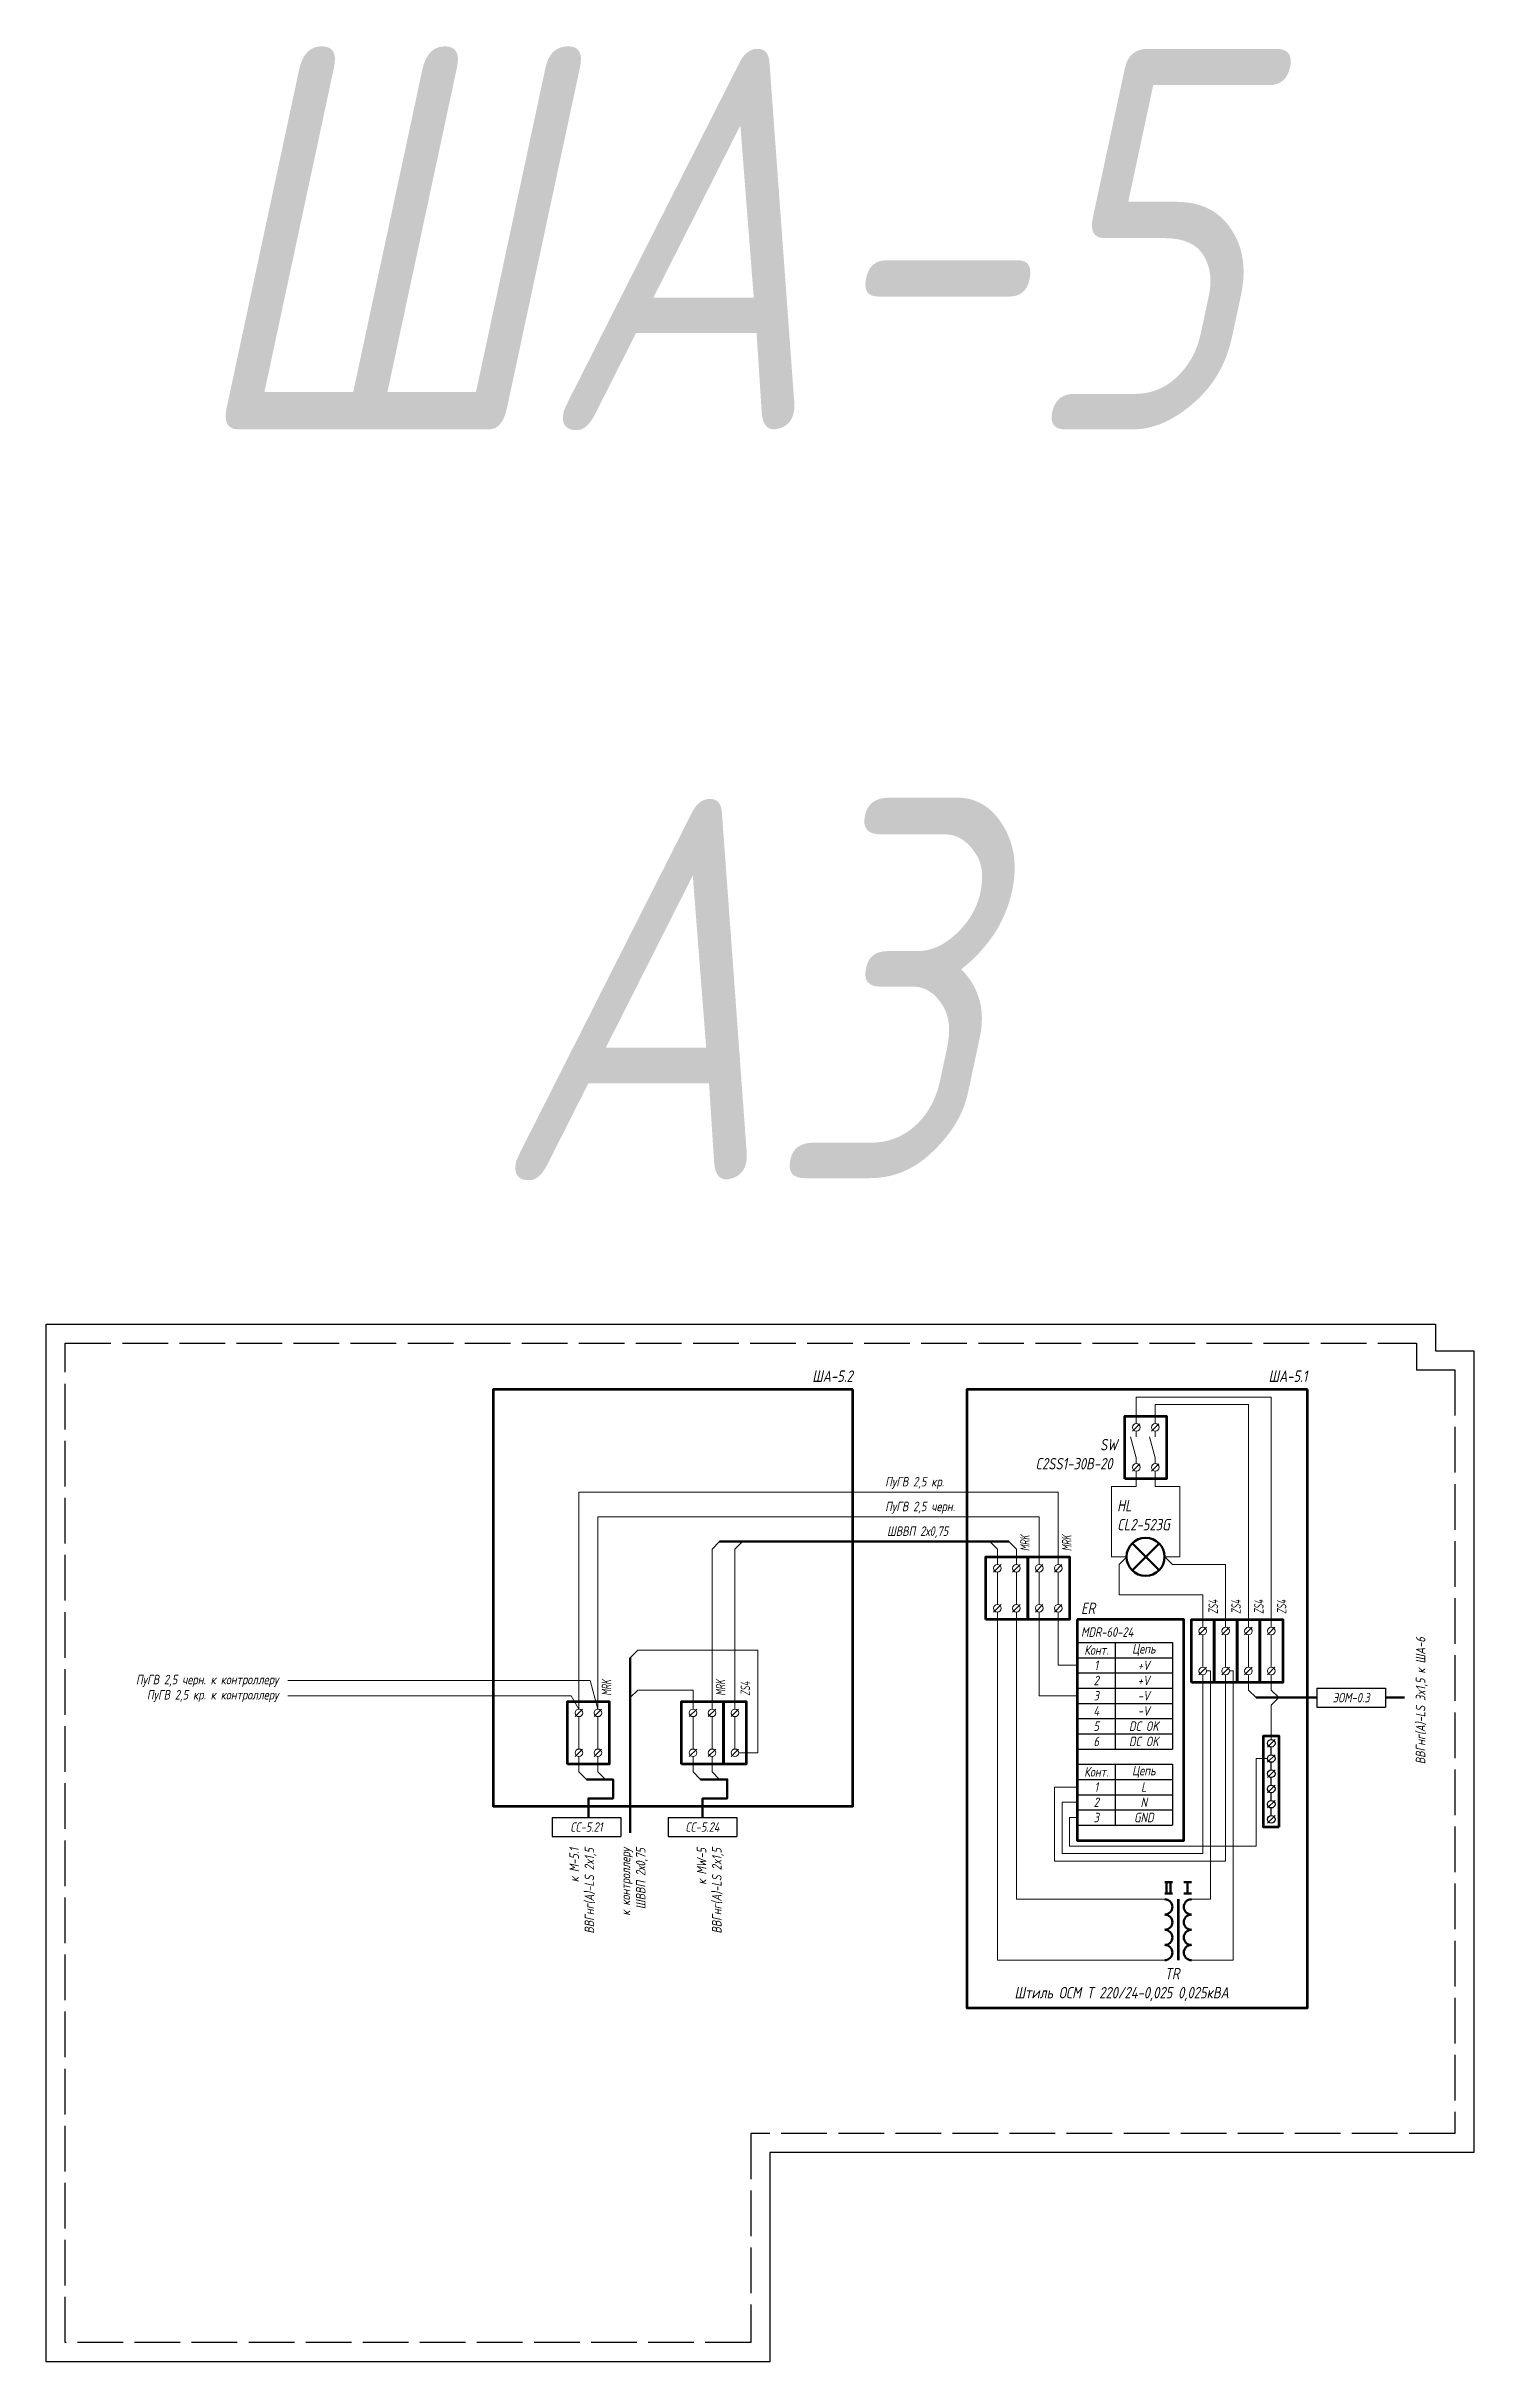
# Model space of a CAD drawing. Header units: millimetres. Extents: x 1708 to 7974, y -337 to 1827.
# Drawn here: x 7599 to 7974, y 1218 to 1827 of the extents above; entities that cross this region are included whole.
import ezdxf
from ezdxf.enums import TextEntityAlignment as Align

# ---------------------------------------------------------------- set-up
doc = ezdxf.new("R2010")
doc.units = ezdxf.units.MM
doc.linetypes.add('ACAD_ISO02W100', pattern=[15, 12, -3])
doc.layers.add('noprint', color=2, linetype='Continuous', plot=False)
doc.styles.add('textstyle16', font='isocpeui.ttf', dxfattribs={"width": 0.8})
doc.styles.add('textstyle17', font='isocpeui.ttf', dxfattribs={"width": 0.8})
doc.styles.add('textstyle377', font='isocpeui.ttf', dxfattribs={"width": 0.8})
doc.styles.add('textstyle378', font='isocpeui.ttf', dxfattribs={"width": 0.8})
doc.styles.add('textstyle379', font='isocpeui.ttf', dxfattribs={"width": 0.8})
doc.styles.add('textstyle381', font='isocpeui.ttf', dxfattribs={"width": 0.8})
doc.styles.add('textstyle382', font='isocpeui.ttf', dxfattribs={"width": 0.8})
doc.styles.add('textstyle383', font='isocpeui.ttf', dxfattribs={"width": 0.8})
doc.styles.add('textstyle385', font='isocpeui.ttf', dxfattribs={"width": 0.8})
doc.styles.add('textstyle386', font='isocpeui.ttf', dxfattribs={"width": 0.8})
doc.styles.add('textstyle387', font='isocpeui.ttf', dxfattribs={"width": 0.8})
doc.styles.add('textstyle388', font='isocpeui.ttf', dxfattribs={"width": 0.8})
doc.styles.add('textstyle389', font='isocpeui.ttf', dxfattribs={"width": 0.8})
doc.styles.add('textstyle390', font='isocpeui.ttf', dxfattribs={"width": 0.8})
doc.styles.add('textstyle391', font='isocpeui.ttf', dxfattribs={"width": 0.8})
doc.styles.add('textstyle392', font='isocpeui.ttf', dxfattribs={"width": 0.8})
doc.styles.add('ГОСТ-ISOCPEUR', font='isocpeui.ttf', dxfattribs={"width": 0.8})

msp = doc.modelspace()

# ---------------------------------------------------------------- texts
at = {"style": 'textstyle17', "width": 0.8}
for s, p in [('ША-5.2', (7811, 1475.97)), ('ША-5.1', (7930.5, 1475.97))]:
    msp.add_text(s, height=3, dxfattribs=at).set_placement(p, align=Align.RIGHT)
at = {"width": 0.8}
for s, height, style, p in [('SW', 3, 'textstyle17', (7876, 1457.97)), ('C2SS1-30B-20 ', 3, 'textstyle17', (7859, 1452.97)), ('HL', 3, 'textstyle17', (7880.5, 1441.97)), ('CL2-523G', 3, 'textstyle17', (7880.5, 1436.97)), ('ER', 3, 'textstyle17', (7871, 1414.97)), ('MDR-60-24', 2.5, 'textstyle16', (7871, 1408.97)), ('TR', 3, 'textstyle17', (7893, 1318.97)), ('Штиль ОСМ Т 220/24-0,025 0,025кВА', 3, 'textstyle17', (7853.5, 1313.97))]:
    msp.add_text(s, height=height, dxfattribs=dict(at, style=style)).set_placement(p)
at = {"lineweight": 13, "style": 'ГОСТ-ISOCPEUR', "width": 0.8}
for s, p in [('ПуГВ 2,5 кр.', (7819.5, 1448.5)), ('ПуГВ 2,5 черн.', (7819.5, 1442)), ('ШВВП 2х0,75', (7820, 1435.5))]:
    msp.add_text(s, height=2.5, dxfattribs=at).set_placement(p)
at = {"style": 'ГОСТ-ISOCPEUR', "width": 0.6}
for s, p in [('MRK', (7857.5, 1431.5)), ('MRK', (7868.5, 1431.5)), ('ZS4', (7907, 1415)), ('ZS4', (7913, 1415)), ('ZS4', (7919, 1415)), ('ZS4', (7925, 1415)), ('MRK', (7747.5, 1393.5)), ('MRK', (7777.5, 1393.5)), ('ZS4', (7784, 1393.5))]:
    msp.add_text(s, height=2.5, rotation=90, dxfattribs=at).set_placement(p)
at = {"lineweight": 13, "style": 'ГОСТ-ISOCPEUR', "width": 0.8}
msp.add_text('ВВГнг(А)-LS 3x1,5 к ША-6', height=2.5, rotation=90, dxfattribs=at).set_placement((7961.5, 1375.5))
for s, p in [('ПуГВ 2,5 черн. к контроллеру', (7660, 1396.5)), ('ПуГВ 2,5 кр. к контроллеру', (7660, 1392.5))]:
    msp.add_text(s, height=2.5, dxfattribs=at).set_placement(p, align=Align.RIGHT)
for s, p in [('к M-5.1', (7739, 1353.5)), ('ВВГнг(А)-LS 2x1,5', (7743, 1353.5)), ('к контроллеру', (7752.5, 1353.5)), ('ШВВП 2х0,75', (7756.5, 1353.5)), ('к MW-5', (7772.5, 1353.5)), ('ВВГнг(А)-LS 2x1,5', (7776.5, 1353.5))]:
    msp.add_text(s, height=2.5, rotation=90, dxfattribs=at).set_placement(p, align=Align.RIGHT)
at = {"char_height": 2.5, "attachment_point": 5}
for s, insert, width, style in [('Конт.', (7875, 1405.5), 10, 'textstyle377'), ('Цепь', (7887.5, 1405.5), 15, 'textstyle378'), ('1', (7875, 1401.5), 10, 'textstyle379'), ('+V', (7887.5, 1401.5), 15, 'textstyle382'), ('{3}', (7875, 1393.5), 10, 'textstyle383'), ('{2}', (7875, 1397.5), 10, 'textstyle381'), ('+V', (7887.5, 1397.5), 15, 'textstyle382'), ('-V', (7887.5, 1393.5), 15, 'textstyle382'), ('4', (7875, 1389.5), 10, 'textstyle381'), ('-V', (7887.5, 1389.5), 15, 'textstyle382'), ('5', (7875, 1385.5), 10, 'textstyle383'), ('6', (7875, 1381.5), 10, 'textstyle383'), ('DC OK', (7887.5, 1385.5), 15, 'textstyle382'), ('DC OK', (7887.5, 1381.5), 15, 'textstyle382'), ('Цепь', (7887.5, 1373.5), 15, 'textstyle386'), ('Конт.', (7875, 1373.5), 10, 'textstyle385'), ('1', (7875, 1369.5), 10, 'textstyle387'), ('L', (7887.5, 1369.5), 15, 'textstyle388'), ('{2}', (7875, 1365.5), 10, 'textstyle389'), ('N', (7887.5, 1365.5), 15, 'textstyle390'), ('{3}', (7875, 1361.5), 10, 'textstyle391'), ('GND', (7887.5, 1361.5), 15, 'textstyle392')]:
    msp.add_mtext(s, dxfattribs=dict(at, insert=insert, width=width, style=style))
at = {"layer": 'noprint', "style": 'ГОСТ-ISOCPEUR', "width": 0.8}
for s, p in [('ША-5', (7635.81, 1726.27)), ('А3', (7715.77, 1529.17))]:
    msp.add_text(s, height=100, dxfattribs=at).set_placement(p)

# ---------------------------------------------------------------- blocks, each defined once
blk = doc.blocks.new('клемма проходная')
at = {"color": 0, "lineweight": 13}
for p, q in [((2, 12.5), (3.98, 14.48)), ((3, 12.5), (3, 4)), ((2, 2), (3.98, 3.98))]:
    blk.add_line(p, q, dxfattribs=at)
at = {"color": 0, "lineweight": 70}
blk.add_lwpolyline([(0, 0), (0, 16.5), (6, 16.5), (6, 0)], close=True, dxfattribs=at)
at = {"color": 0, "lineweight": 13}
for centre in [(3, 13.5), (3, 3)]:
    blk.add_circle(centre, 1, dxfattribs=at)
blk = doc.blocks.new('клемма проходная 2хур.')
at = {"color": 0, "lineweight": 13}
for p, q in [((2, 12.5), (3.98, 14.48)), ((3, 12.5), (3, 4)), ((7, 12.5), (8.98, 14.48)), ((8, 12.5), (8, 4)), ((2, 2), (3.98, 3.98)), ((7, 2), (8.98, 3.98))]:
    blk.add_line(p, q, dxfattribs=at)
at = {"color": 0, "lineweight": 70}
blk.add_lwpolyline([(0, 0), (0, 16.5), (11, 16.5), (11, 0)], close=True, dxfattribs=at)
at = {"color": 0, "lineweight": 13}
for centre in [(3, 13.5), (8, 13.5), (3, 3), (8, 3)]:
    blk.add_circle(centre, 1, dxfattribs=at)
blk = doc.blocks.new('трансформатор')
at = {"lineweight": 50}
for p, q in [((-3.5, 4.5), (-1.5, 4.5)), ((-3.5, 1.5), (-1.5, 1.5)), ((-2.5, 1.5), (-2.5, 4.5)), ((1.5, 4.5), (3.5, 4.5)), ((1.5, 1.5), (3.5, 1.5)), ((2, 1.5), (2, 4.5)), ((3, 1.5), (3, 4.5))]:
    blk.add_line(p, q, dxfattribs=at)
at = {"lineweight": 100}
blk.add_line((0, 0), (0, -16), dxfattribs=at)
at = {"lineweight": 50}
for centre, start, end in [((-3.5, -2), 270, 90), ((3.5, -2), 90, 270), ((-3.5, -6), 270, 90), ((3.5, -6), 90, 270), ((-3.5, -10), 270, 90), ((-3.5, -14), 270, 90), ((3.5, -10), 90, 270), ((3.5, -14), 90, 270)]:
    blk.add_arc(centre, 2, start, end, dxfattribs=at)
blk = doc.blocks.new('клемма на 6')
for p, q in [((1, -1), (3, -3)), ((3, -2), (5, -2)), ((5, -1), (7, -3)), ((7, -2), (9, -2)), ((9, -1), (11, -3)), ((11, -2), (13, -2)), ((13, -1), (15, -3)), ((15, -2), (17, -2)), ((17, -1), (19, -3)), ((19, -2), (21, -2)), ((21, -1), (23, -3))]:
    blk.add_line(p, q)
at = {"lineweight": 70}
blk.add_lwpolyline([(0, -4), (0, 0), (24, 0), (24, -4)], close=True, dxfattribs=at)
for centre in [(2, -2), (6, -2), (10, -2), (14, -2), (18, -2), (22, -2)]:
    blk.add_circle(centre, 1)
blk = doc.blocks.new('*T109')
at = {"color": 0, "linetype": 'ByBlock', "lineweight": -2, "transparency": 16777216}
for p, q in [((0, 0), (18, 0)), ((0, 0), (0, -5)), ((18, 0), (18, -5)), ((0, -5), (18, -5))]:
    blk.add_line(p, q, dxfattribs=at)
at = {"color": 0, "transparency": 16777216, "insert": (9, -2.5), "char_height": 2.5, "width": 17, "attachment_point": 5, "style": 'ГОСТ-ISOCPEUR'}
blk.add_mtext('ЭОМ-0.3', dxfattribs=at)
blk = doc.blocks.new('*T110')
at = {"color": 0, "linetype": 'ByBlock', "lineweight": -2, "transparency": 16777216}
for p, q in [((0, 0), (18, 0)), ((0, 0), (0, -5)), ((18, 0), (18, -5)), ((0, -5), (18, -5))]:
    blk.add_line(p, q, dxfattribs=at)
at = {"color": 0, "transparency": 16777216, "insert": (9, -2.5), "char_height": 2.5, "width": 17, "attachment_point": 5, "style": 'ГОСТ-ISOCPEUR'}
blk.add_mtext('СС-5.24', dxfattribs=at)
blk = doc.blocks.new('*T108')
at = {"color": 0, "linetype": 'ByBlock', "lineweight": -2, "transparency": 16777216}
for p, q in [((0, 0), (18, 0)), ((0, 0), (0, -5)), ((18, 0), (18, -5)), ((0, -5), (18, -5))]:
    blk.add_line(p, q, dxfattribs=at)
at = {"color": 0, "transparency": 16777216, "insert": (9, -2.5), "char_height": 2.5, "width": 17, "attachment_point": 5, "style": 'ГОСТ-ISOCPEUR'}
blk.add_mtext('СС-5.21', dxfattribs=at)

# ---------------------------------------------------------------- linework, layer by layer
at = {"lineweight": 13}
for p, q in [((7884.5, 1463), (7886.48, 1464.98)), ((7889.5, 1463), (7891.48, 1464.98)), ((7884.5, 1452.5), (7886.48, 1454.48)), ((7889.5, 1452.5), (7891.48, 1454.48))]:
    msp.add_line(p, q, dxfattribs=at)
at = {"lineweight": 50}
for p, q in [((7884.45, 1433.55), (7891.52, 1426.48)), ((7891.52, 1433.52), (7884.45, 1426.45)), ((7917, 1393), (7933, 1393)), ((7951, 1393), (7956, 1393))]:
    msp.add_line(p, q, dxfattribs=at)
at = {"color": 0, "lineweight": -2}
for p, q in [((7870, 1407.5), (7895, 1407.5)), ((7870, 1407.5), (7870, 1391.5)), ((7880, 1407.5), (7880, 1379.5)), ((7895, 1407.5), (7895, 1379.5)), ((7870, 1403.5), (7895, 1403.5)), ((7870, 1399.5), (7895, 1399.5)), ((7870, 1395.5), (7895, 1395.5)), ((7870, 1391.5), (7895, 1391.5)), ((7870, 1387.5), (7895, 1387.5)), ((7870, 1383.5), (7895, 1383.5)), ((7870, 1379.5), (7895, 1379.5)), ((7870, 1375.5), (7895, 1375.5)), ((7870, 1375.5), (7870, 1359.5)), ((7880, 1375.5), (7880, 1359.5)), ((7895, 1375.5), (7895, 1359.5)), ((7870, 1371.5), (7895, 1371.5)), ((7870, 1367.5), (7895, 1367.5)), ((7870, 1363.5), (7895, 1363.5)), ((7870, 1359.5), (7895, 1359.5))]:
    msp.add_line(p, q, dxfattribs=at)
at = {"lineweight": 100}
for points in [[(7811, 1474), (7716.5, 1474), (7716.5, 1364.5), (7811, 1364.5)], [(7930.5, 1474), (7841, 1474), (7841, 1311.5), (7930.5, 1311.5)]]:
    msp.add_lwpolyline(points, close=True, dxfattribs=at)
at = {"lineweight": 70}
for points in [[(7882.5, 1450.5), (7882.5, 1467), (7893.5, 1467), (7893.5, 1450.5)], [(7870, 1413.5), (7870, 1355.5), (7898, 1355.5), (7898, 1413.5)]]:
    msp.add_lwpolyline(points, close=True, dxfattribs=at)
at = {"lineweight": 13}
for points in [[(7921, 1411.5), (7921, 1472), (7885.5, 1472), (7885.5, 1465)], [(7890.5, 1465), (7890.5, 1470), (7915, 1470), (7915, 1411.5)], [(7885.5, 1454.5), (7885.5, 1456), (7884, 1461.5)], [(7885.5, 1463), (7885.5, 1461.5)], [(7890.5, 1454.5), (7890.5, 1456), (7889, 1461.5)], [(7890.5, 1463), (7890.5, 1461.5)], [(7885.5, 1452.5), (7885.5, 1448.5), (7879, 1448.5), (7879, 1430)], [(7890.5, 1452.5), (7890.5, 1448.5), (7897, 1448.5), (7897, 1430)], [(7865, 1428), (7865, 1447), (7739, 1447), (7739, 1390)], [(7860, 1428), (7860, 1440.5), (7744, 1440.5), (7744, 1390)], [(7774, 1390), (7774, 1432), (7776, 1434)], [(7780, 1390), (7780, 1432), (7782, 1434)], [(7849, 1428), (7849, 1432), (7847, 1434)], [(7854, 1428), (7854, 1432), (7852, 1434)], [(7879, 1430), (7883, 1430)], [(7883, 1430), (7881, 1428), (7881, 1420), (7903, 1420), (7903, 1411.5)], [(7897, 1430), (7893, 1430)], [(7893, 1430), (7895, 1428), (7909, 1428), (7909, 1411.5)], [(7849, 1415.5), (7849, 1324), (7893, 1324)], [(7893, 1340), (7854, 1340), (7854, 1415.5)], [(7870, 1393.5), (7860, 1393.5), (7860, 1415.5)], [(7870, 1401.5), (7865, 1401.5), (7865, 1415.5)], [(7781, 1378.5), (7786, 1378.5), (7786, 1405.5), (7754.5, 1405.5), (7752.5, 1403.5)], [(7910, 1400), (7911, 1400), (7911, 1324), (7900, 1324)], [(7904, 1400), (7905, 1400), (7905, 1340), (7900, 1340)], [(7744, 1390), (7742, 1397.5), (7662.5, 1397.5)], [(7739, 1390), (7737, 1393.5), (7662.5, 1393.5)], [(7769, 1390), (7769, 1395), (7754.5, 1395), (7752.5, 1393)], [(7909, 1399), (7909, 1350), (7864, 1350), (7864, 1369.5), (7870, 1369.5)], [(7903, 1399), (7903, 1352), (7866, 1352), (7866, 1365.5), (7870, 1365.5)], [(7915, 1399), (7915, 1395), (7917, 1393)], [(7921, 1399), (7921, 1395), (7923, 1393)], [(7921, 1382), (7921, 1391), (7923, 1393)], [(7739, 1377.5), (7739, 1373.5), (7741, 1371.5)], [(7744, 1377.5), (7744, 1373.5), (7746, 1371.5)], [(7769, 1377.5), (7769, 1373.5), (7771, 1371.5)], [(7774, 1377.5), (7774, 1373.5), (7776, 1371.5)], [(7870, 1361.5), (7868, 1361.5), (7868, 1354), (7917, 1354), (7917, 1377), (7920, 1377)]]:
    msp.add_lwpolyline(points, dxfattribs=at)
at = {"lineweight": 50}
for points in [[(7852, 1434), (7776, 1434)], [(7752.5, 1403.5), (7752.5, 1357.5)]]:
    msp.add_lwpolyline(points, dxfattribs=at)
at = {"lineweight": 50, "flags": 128}
for points in [[(7741, 1371.5), (7748, 1371.5), (7748, 1366.5), (7741.5, 1366.5), (7741.5, 1361.5)], [(7771, 1371.5), (7778, 1371.5), (7778, 1366.5), (7771.5, 1366.5), (7771.5, 1361.5)]]:
    msp.add_lwpolyline(points, dxfattribs=at)
at = {"lineweight": 13}
for centre in [(7885.5, 1464), (7890.5, 1464), (7885.5, 1453.5), (7890.5, 1453.5)]:
    msp.add_circle(centre, 1, dxfattribs=at)
at = {"lineweight": 50}
msp.add_circle((7887.96, 1430), 5, dxfattribs=at)
at = {"layer": 'noprint'}
msp.add_lwpolyline([(7599, 1491.12), (7964.21, 1491.12), (7964.21, 1484.12), (7974.21, 1484.12), (7974.21, 1273.5), (7789.21, 1273.5), (7789.21, 1218.5), (7599, 1218.5)], close=True, dxfattribs=at)
at = {"layer": 'noprint', "linetype": 'ACAD_ISO02W100'}
msp.add_lwpolyline([(7604, 1486.12), (7959.21, 1486.12), (7959.21, 1479.12), (7969.21, 1479.12), (7969.21, 1278.5), (7784.21, 1278.5), (7784.21, 1223.5), (7604, 1223.5)], close=True, dxfattribs=at)

# ---------------------------------------------------------------- block references
for name, p in [('клемма проходная 2хур.', (7846, 1413.5)), ('клемма проходная 2хур.', (7857, 1413.5)), ('клемма проходная', (7900, 1397)), ('клемма проходная', (7906, 1397)), ('клемма проходная', (7912, 1397)), ('клемма проходная', (7918, 1397)), ('*T109', (7933, 1395.5)), ('клемма проходная 2хур.', (7736, 1375.5)), ('клемма проходная 2хур.', (7766, 1375.5)), ('клемма проходная', (7777, 1375.5)), ('*T108', (7732, 1361.5)), ('*T110', (7762.5, 1361.5))]:
    msp.add_blockref(name, p)
at = {"rotation": 90}
msp.add_blockref('клемма на 6', (7919, 1359), dxfattribs=at)
at = {"lineweight": 13, "xscale": -1}
msp.add_blockref('трансформатор', (7896.5, 1340), dxfattribs=at)

msp.set_redraw_order([(e.dxf.handle, doc.entitydb.next_handle()) for e in msp.query("TEXT MTEXT ATTDEF DIMENSION ARC_DIMENSION")])  # texts and dimensions are drawn at this point

doc.saveas('drawing.dxf')
